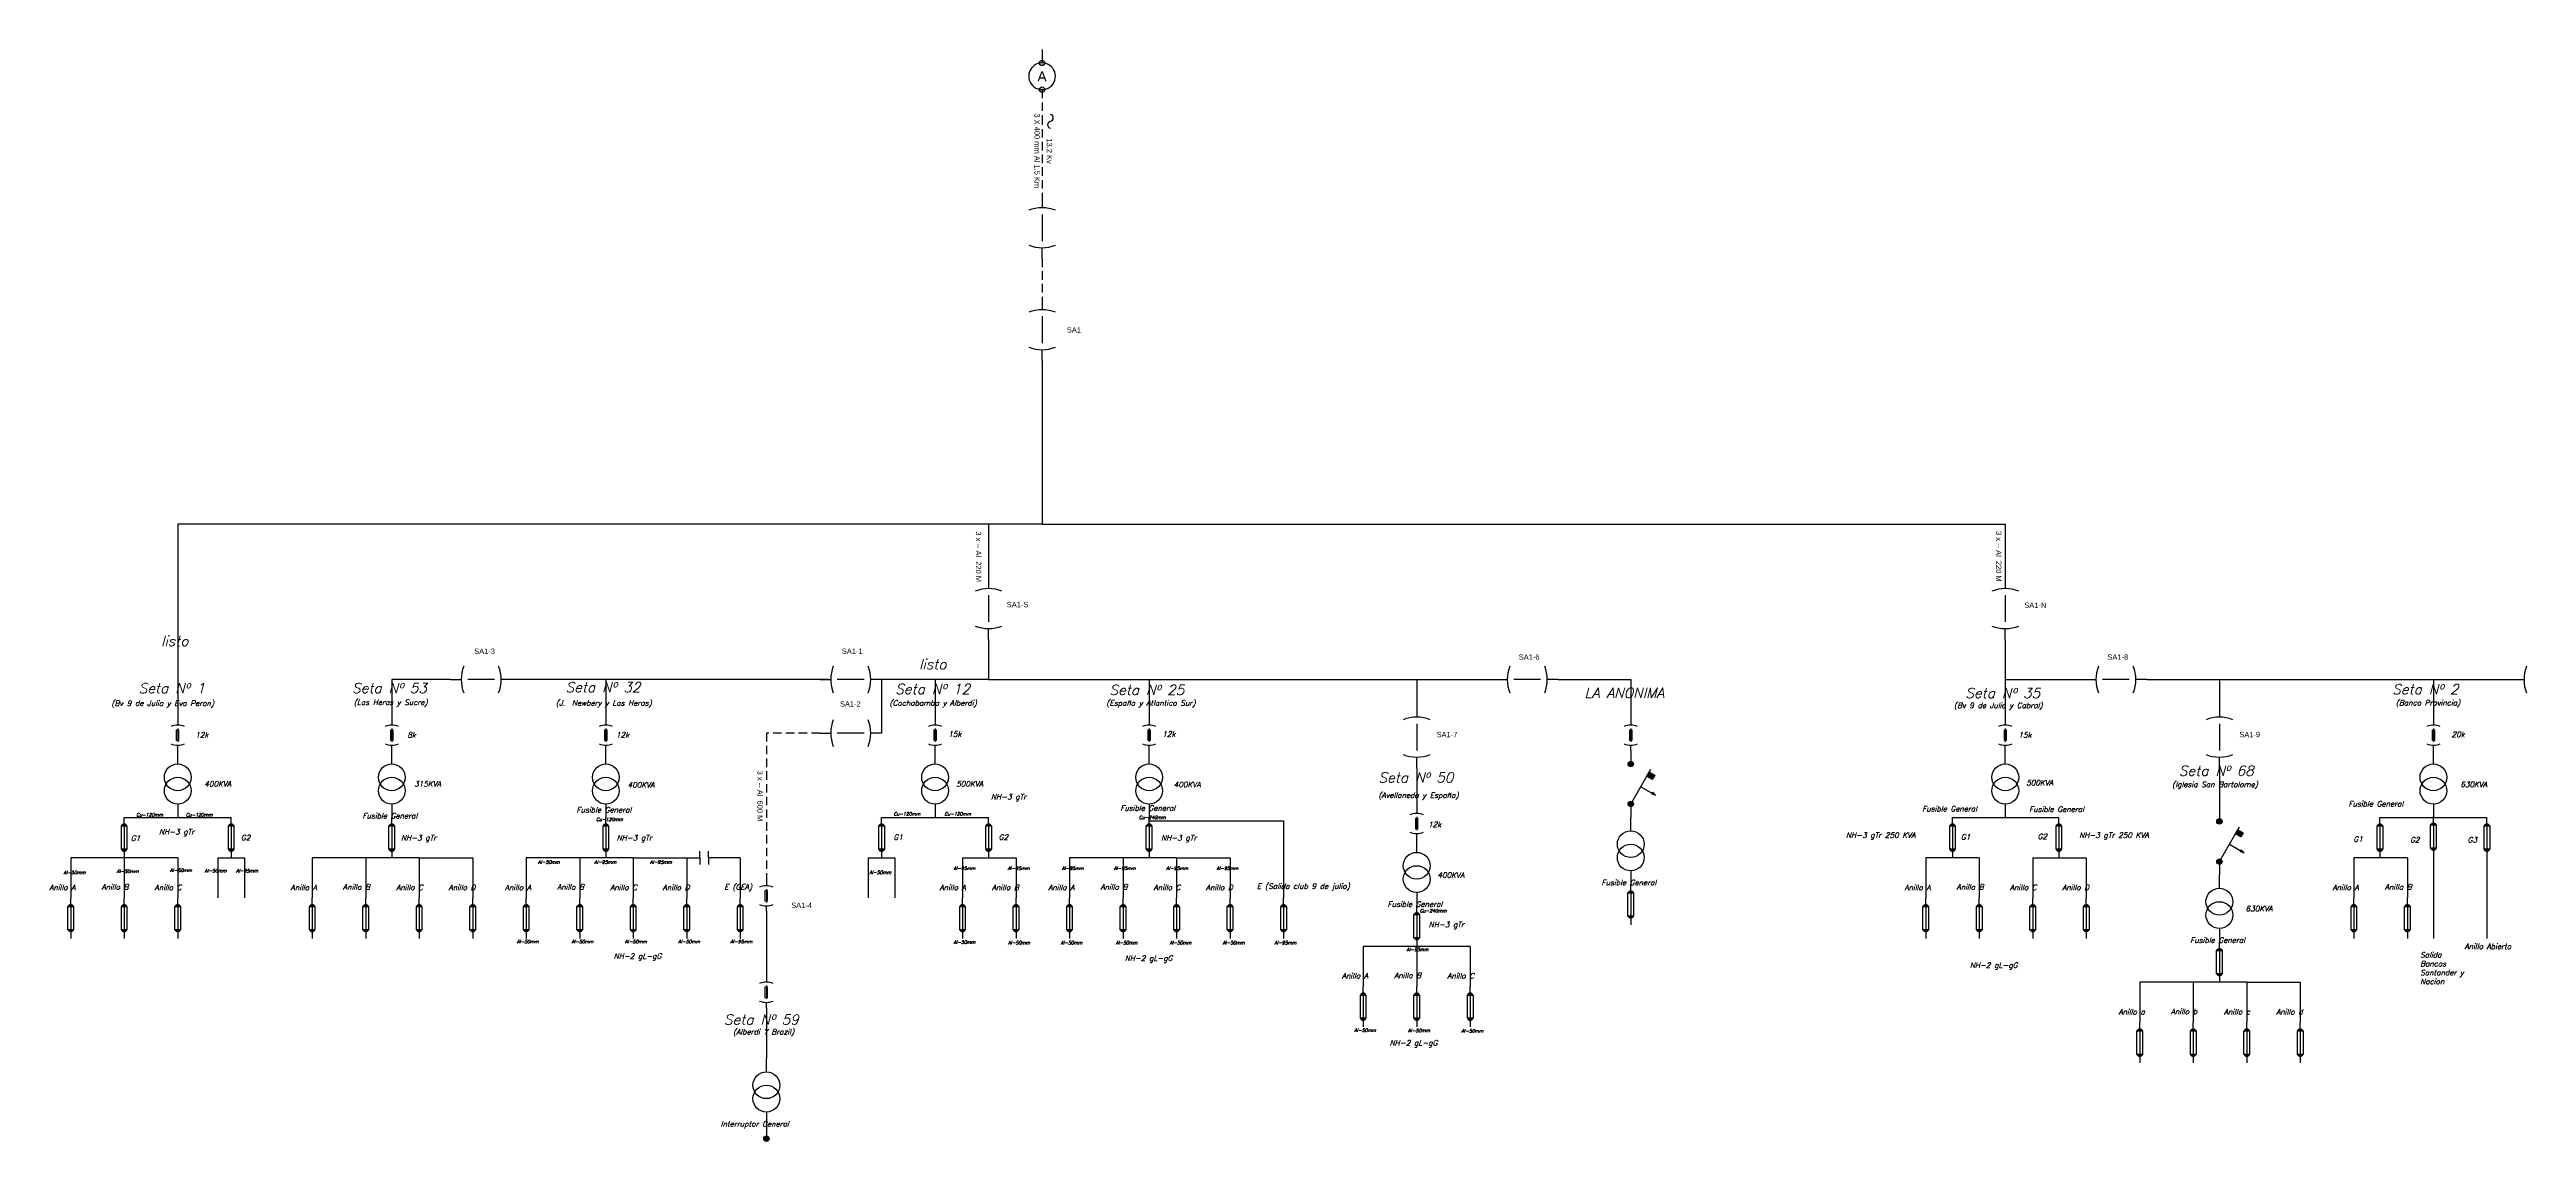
# Model space of a CAD drawing. Header units: millimetres. Extents: x 1875 to 17546, y 2661 to 4631.
# Drawn here: x 2020 to 3872, y 3200 to 4017 of the extents above; entities that cross this region are included whole.
import ezdxf

# ---------------------------------------------------------------- set-up
doc = ezdxf.new("R2010")
doc.units = ezdxf.units.MM
doc.linetypes.add('HIDDEN', pattern=[9.525, 6.35, -3.175])
doc.styles.add('IRAM', font='ROMANS.SHX', dxfattribs={"oblique": 15, "height": 2.5})
doc.styles.get("Standard").update_dxf_attribs({"font": 'arial.ttf'})

msp = doc.modelspace()

# ---------------------------------------------------------------- hatches: boundary and pattern name
h = msp.add_hatch(color=256)
h.dxf.hatch_style = 1
h.paths.add_polyline_path([(2764.1, 3986.8, 1), (2760.1, 3986.8, 1)])
h.paths.add_polyline_path([(2760.1, 4006.8, 1), (2764.1, 4006.8, 1)])
h = msp.add_hatch(color=256)
h.dxf.hatch_style = 1
h.paths.add_polyline_path([(3204.1, 3482.5, 1), (3200.1, 3482.5, 1)])
h = msp.add_hatch(color=256)
h.dxf.hatch_style = 1
h.paths.add_polyline_path([(3218.2, 3470.9), (3220, 3474), (3216, 3476.4), (3214.2, 3473.3)])
h = msp.add_hatch(color=256)
h.dxf.hatch_style = 1
h.paths.add_polyline_path([(3204.1, 3452.5, 1), (3200.1, 3452.5, 1)])
h = msp.add_hatch(color=256)
h.dxf.hatch_style = 1
h.paths.add_polyline_path([(3218.5, 3461.3), (3218.1, 3460.6), (3220.6, 3459.2)])
h.paths.add_polyline_path([(3218.1, 3460.6), (3217.7, 3459.9), (3220.6, 3459.2)])
h = msp.add_hatch(color=256)
h.dxf.hatch_style = 1
h.paths.add_polyline_path([(2073.9, 3436.1), (2078, 3436.1, 0.672313)])
h.paths.add_polyline_path([(2078, 3418.7), (2073.9, 3418.7, 0.672313)])
h = msp.add_hatch(color=256)
h.dxf.hatch_style = 1
h.paths.add_polyline_path([(2153.9, 3436.1), (2158, 3436.1, 0.672313)])
h.paths.add_polyline_path([(2158, 3418.7), (2153.9, 3418.7, 0.672313)])
h = msp.add_hatch(color=256)
h.dxf.hatch_style = 1
h.paths.add_polyline_path([(2273.9, 3436.1), (2278, 3436.1, 0.672313)])
h.paths.add_polyline_path([(2278, 3418.7), (2273.9, 3418.7, 0.672313)])
h = msp.add_hatch(color=256)
h.dxf.hatch_style = 1
h.paths.add_polyline_path([(2433.9, 3436.1), (2438, 3436.1, 0.672313)])
h.paths.add_polyline_path([(2438, 3418.7), (2433.9, 3418.7, 0.672313)])
h = msp.add_hatch(color=256)
h.dxf.hatch_style = 1
h.paths.add_polyline_path([(2640, 3436.1), (2644.2, 3436.1, 0.672313)])
h.paths.add_polyline_path([(2644.2, 3418.7), (2640, 3418.7, 0.672313)])
h = msp.add_hatch(color=256)
h.dxf.hatch_style = 1
h.paths.add_polyline_path([(2720, 3436.1), (2724.2, 3436.1, 0.672313)])
h.paths.add_polyline_path([(2724.2, 3418.7), (2720, 3418.7, 0.672313)])
h = msp.add_hatch(color=256)
h.dxf.hatch_style = 1
h.paths.add_polyline_path([(2840, 3436.1), (2844.2, 3436.1, 0.672313)])
h.paths.add_polyline_path([(2844.2, 3418.7), (2840, 3418.7, 0.672313)])
h = msp.add_hatch(color=256)
h.dxf.hatch_style = 1
h.paths.add_polyline_path([(3440.5, 3436.1), (3444.7, 3436.1, 0.672313)])
h.paths.add_polyline_path([(3444.7, 3418.7), (3440.5, 3418.7, 0.672313)])
h = msp.add_hatch(color=256)
h.dxf.hatch_style = 1
h.paths.add_polyline_path([(3520, 3436.1), (3524.2, 3436.1, 0.672313)])
h.paths.add_polyline_path([(3524.2, 3418.7), (3520, 3418.7, 0.672313)])
h = msp.add_hatch(color=256)
h.dxf.hatch_style = 1
h.paths.add_polyline_path([(3644.1, 3439.5, 1), (3640.1, 3439.5, 1)])
h = msp.add_hatch(color=256)
h.dxf.hatch_style = 1
h.paths.add_polyline_path([(3658.2, 3427.9), (3660, 3430.9), (3656, 3433.3), (3654.2, 3430.2)])
h = msp.add_hatch(color=256)
h.dxf.hatch_style = 1
h.paths.add_polyline_path([(3760, 3436.1), (3764.2, 3436.1, 0.672313)])
h.paths.add_polyline_path([(3764.2, 3418.7), (3760, 3418.7, 0.672313)])
h = msp.add_hatch(color=256)
h.dxf.hatch_style = 1
h.paths.add_polyline_path([(3800, 3436.9), (3804.2, 3436.9, 0.672313)])
h.paths.add_polyline_path([(3804.2, 3419.5), (3800, 3419.5, 0.672313)])
h = msp.add_hatch(color=256)
h.dxf.hatch_style = 1
h.paths.add_polyline_path([(3840, 3436.1), (3844.2, 3436.1, 0.672313)])
h.paths.add_polyline_path([(3844.2, 3418.7), (3840, 3418.7, 0.672313)])
h = msp.add_hatch(color=256)
h.dxf.hatch_style = 1
h.paths.add_polyline_path([(3644.1, 3409.5, 1), (3640.1, 3409.5, 1)])
h = msp.add_hatch(color=256)
h.dxf.hatch_style = 1
h.paths.add_polyline_path([(3658.5, 3418.3), (3658.1, 3417.6), (3660.6, 3416.1)])
h.paths.add_polyline_path([(3658.1, 3417.6), (3657.7, 3416.9), (3660.6, 3416.1)])
h = msp.add_hatch(color=256)
h.dxf.hatch_style = 1
h.paths.add_polyline_path([(2033.9, 3375.9), (2038, 3375.9, 0.672313)])
h.paths.add_polyline_path([(2038, 3358.4), (2033.9, 3358.4, 0.672313)])
h = msp.add_hatch(color=256)
h.dxf.hatch_style = 1
h.paths.add_polyline_path([(2073.9, 3375.9), (2078, 3375.9, 0.672313)])
h.paths.add_polyline_path([(2078, 3358.4), (2073.9, 3358.4, 0.672313)])
h = msp.add_hatch(color=256)
h.dxf.hatch_style = 1
h.paths.add_polyline_path([(2113.9, 3375.9), (2118, 3375.9, 0.672313)])
h.paths.add_polyline_path([(2118, 3358.4), (2113.9, 3358.4, 0.672313)])
h = msp.add_hatch(color=256)
h.dxf.hatch_style = 1
h.paths.add_polyline_path([(2214.4, 3375.9), (2218.5, 3375.9, 0.672313)])
h.paths.add_polyline_path([(2218.5, 3358.4), (2214.4, 3358.4, 0.672313)])
h = msp.add_hatch(color=256)
h.dxf.hatch_style = 1
h.paths.add_polyline_path([(2254.4, 3375.9), (2258.5, 3375.9, 0.672313)])
h.paths.add_polyline_path([(2258.5, 3358.4), (2254.4, 3358.4, 0.672313)])
h = msp.add_hatch(color=256)
h.dxf.hatch_style = 1
h.paths.add_polyline_path([(2294.4, 3375.9), (2298.5, 3375.9, 0.672313)])
h.paths.add_polyline_path([(2298.5, 3358.4), (2294.4, 3358.4, 0.672313)])
h = msp.add_hatch(color=256)
h.dxf.hatch_style = 1
h.paths.add_polyline_path([(2334.4, 3375.9), (2338.5, 3375.9, 0.672313)])
h.paths.add_polyline_path([(2338.5, 3358.4), (2334.4, 3358.4, 0.672313)])
h = msp.add_hatch(color=256)
h.dxf.hatch_style = 1
h.paths.add_polyline_path([(2374.4, 3375.9), (2378.5, 3375.9, 0.672313)])
h.paths.add_polyline_path([(2378.5, 3358.4), (2374.4, 3358.4, 0.672313)])
h = msp.add_hatch(color=256)
h.dxf.hatch_style = 1
h.paths.add_polyline_path([(2414.4, 3375.9), (2418.5, 3375.9, 0.672313)])
h.paths.add_polyline_path([(2418.5, 3358.4), (2414.4, 3358.4, 0.672313)])
h = msp.add_hatch(color=256)
h.dxf.hatch_style = 1
h.paths.add_polyline_path([(2454.4, 3375.9), (2458.5, 3375.9, 0.672313)])
h.paths.add_polyline_path([(2458.5, 3358.4), (2454.4, 3358.4, 0.672313)])
h = msp.add_hatch(color=256)
h.dxf.hatch_style = 1
h.paths.add_polyline_path([(2494.4, 3375.9), (2498.5, 3375.9, 0.672313)])
h.paths.add_polyline_path([(2498.5, 3358.4), (2494.4, 3358.4, 0.672313)])
h = msp.add_hatch(color=256)
h.dxf.hatch_style = 1
h.paths.add_polyline_path([(2534.4, 3375.9), (2538.5, 3375.9, 0.672313)])
h.paths.add_polyline_path([(2538.5, 3358.4), (2534.4, 3358.4, 0.672313)])
h = msp.add_hatch(color=256)
h.dxf.hatch_style = 1
h.paths.add_polyline_path([(2700.5, 3375.9), (2704.7, 3375.9, 0.672313)])
h.paths.add_polyline_path([(2704.7, 3358.4), (2700.5, 3358.4, 0.672313)])
h = msp.add_hatch(color=256)
h.dxf.hatch_style = 1
h.paths.add_polyline_path([(2740.5, 3375.9), (2744.7, 3375.9, 0.672313)])
h.paths.add_polyline_path([(2744.7, 3358.4), (2740.5, 3358.4, 0.672313)])
h = msp.add_hatch(color=256)
h.dxf.hatch_style = 1
h.paths.add_polyline_path([(2780.5, 3375.9), (2784.7, 3375.9, 0.672313)])
h.paths.add_polyline_path([(2784.7, 3358.4), (2780.5, 3358.4, 0.672313)])
h = msp.add_hatch(color=256)
h.dxf.hatch_style = 1
h.paths.add_polyline_path([(2820.5, 3375.9), (2824.7, 3375.9, 0.672313)])
h.paths.add_polyline_path([(2824.7, 3358.4), (2820.5, 3358.4, 0.672313)])
h = msp.add_hatch(color=256)
h.dxf.hatch_style = 1
h.paths.add_polyline_path([(2860.5, 3375.9), (2864.7, 3375.9, 0.672313)])
h.paths.add_polyline_path([(2864.7, 3358.4), (2860.5, 3358.4, 0.672313)])
h = msp.add_hatch(color=256)
h.dxf.hatch_style = 1
h.paths.add_polyline_path([(2900.5, 3375.9), (2904.7, 3375.9, 0.672313)])
h.paths.add_polyline_path([(2904.7, 3358.4), (2900.5, 3358.4, 0.672313)])
h = msp.add_hatch(color=256)
h.dxf.hatch_style = 1
h.paths.add_polyline_path([(2940.5, 3375.9), (2944.7, 3375.9, 0.672313)])
h.paths.add_polyline_path([(2944.7, 3358.4), (2940.5, 3358.4, 0.672313)])
h = msp.add_hatch(color=256)
h.dxf.hatch_style = 1
h.paths.add_polyline_path([(3040, 3370), (3044.2, 3370, 0.672313)])
h.paths.add_polyline_path([(3044.2, 3352.5), (3040, 3352.5, 0.672313)])
h = msp.add_hatch(color=256)
h.dxf.hatch_style = 1
h.paths.add_polyline_path([(3200, 3386.1), (3204.2, 3386.1, 0.672313)])
h.paths.add_polyline_path([(3204.2, 3368.7), (3200, 3368.7, 0.672313)])
h = msp.add_hatch(color=256)
h.dxf.hatch_style = 1
h.paths.add_polyline_path([(3420.5, 3375.9), (3424.7, 3375.9, 0.672313)])
h.paths.add_polyline_path([(3424.7, 3358.4), (3420.5, 3358.4, 0.672313)])
h = msp.add_hatch(color=256)
h.dxf.hatch_style = 1
h.paths.add_polyline_path([(3460.5, 3375.9), (3464.7, 3375.9, 0.672313)])
h.paths.add_polyline_path([(3464.7, 3358.4), (3460.5, 3358.4, 0.672313)])
h = msp.add_hatch(color=256)
h.dxf.hatch_style = 1
h.paths.add_polyline_path([(3500.5, 3375.9), (3504.7, 3375.9, 0.672313)])
h.paths.add_polyline_path([(3504.7, 3358.4), (3500.5, 3358.4, 0.672313)])
h = msp.add_hatch(color=256)
h.dxf.hatch_style = 1
h.paths.add_polyline_path([(3540.5, 3375.9), (3544.7, 3375.9, 0.672313)])
h.paths.add_polyline_path([(3544.7, 3358.4), (3540.5, 3358.4, 0.672313)])
h = msp.add_hatch(color=256)
h.dxf.hatch_style = 1
h.paths.add_polyline_path([(3740.5, 3375.9), (3744.7, 3375.9, 0.672313)])
h.paths.add_polyline_path([(3744.7, 3358.4), (3740.5, 3358.4, 0.672313)])
h = msp.add_hatch(color=256)
h.dxf.hatch_style = 1
h.paths.add_polyline_path([(3780.5, 3375.9), (3784.7, 3375.9, 0.672313)])
h.paths.add_polyline_path([(3784.7, 3358.4), (3780.5, 3358.4, 0.672313)])
h = msp.add_hatch(color=256)
h.dxf.hatch_style = 1
h.paths.add_polyline_path([(3640, 3343.1), (3644.2, 3343.1, 0.672313)])
h.paths.add_polyline_path([(3644.2, 3325.6), (3640, 3325.6, 0.672313)])
h = msp.add_hatch(color=256)
h.dxf.hatch_style = 1
h.paths.add_polyline_path([(3000, 3309.7), (3004.2, 3309.7, 0.672313)])
h.paths.add_polyline_path([(3004.2, 3292.3), (3000, 3292.3, 0.672313)])
h = msp.add_hatch(color=256)
h.dxf.hatch_style = 1
h.paths.add_polyline_path([(3040, 3309.7), (3044.2, 3309.7, 0.672313)])
h.paths.add_polyline_path([(3044.2, 3292.3), (3040, 3292.3, 0.672313)])
h = msp.add_hatch(color=256)
h.dxf.hatch_style = 1
h.paths.add_polyline_path([(3080, 3309.7), (3084.2, 3309.7, 0.672313)])
h.paths.add_polyline_path([(3084.2, 3292.3), (3080, 3292.3, 0.672313)])
h = msp.add_hatch(color=256)
h.dxf.hatch_style = 1
h.paths.add_polyline_path([(3580.5, 3282.8), (3584.7, 3282.8, 0.672313)])
h.paths.add_polyline_path([(3584.7, 3265.3), (3580.5, 3265.3, 0.672313)])
h = msp.add_hatch(color=256)
h.dxf.hatch_style = 1
h.paths.add_polyline_path([(3620.5, 3282.8), (3624.7, 3282.8, 0.672313)])
h.paths.add_polyline_path([(3624.7, 3265.3), (3620.5, 3265.3, 0.672313)])
h = msp.add_hatch(color=256)
h.dxf.hatch_style = 1
h.paths.add_polyline_path([(3660.5, 3282.8), (3664.7, 3282.8, 0.672313)])
h.paths.add_polyline_path([(3664.7, 3265.3), (3660.5, 3265.3, 0.672313)])
h = msp.add_hatch(color=256)
h.dxf.hatch_style = 1
h.paths.add_polyline_path([(3700.5, 3282.8), (3704.7, 3282.8, 0.672313)])
h.paths.add_polyline_path([(3704.7, 3265.3), (3700.5, 3265.3, 0.672313)])
h = msp.add_hatch(color=256)
h.dxf.hatch_style = 1
h.paths.add_polyline_path([(2558, 3202.2, 1), (2554, 3202.2, 1)])

# ---------------------------------------------------------------- linework, layer by layer
for p, q in [((2762.1, 4016.8), (2762.1, 4006.8)), ((2762.1, 3906.6), (2762.1, 3898.5)), ((2762.1, 3893.5), (2762.1, 3873.5)), ((2762.1, 3860.5), (2762.1, 3868.5)), ((2762.1, 3830.4), (2762.1, 3822.3)), ((2762.1, 3817.3), (2762.1, 3797.3)), ((2762.1, 3784.2), (2762.1, 3792.3)), ((2722.1, 3621.8), (2722.1, 3613.7)), ((3482.1, 3621.8), (3482.1, 3613.7)), ((2722.1, 3608.7), (2722.1, 3588.7)), ((3482.1, 3608.7), (3482.1, 3588.7)), ((2722.1, 3575.6), (2722.1, 3583.7)), ((3482.1, 3575.6), (3482.1, 3583.7)), ((2319.8, 3545.6), (2327.9, 3545.6)), ((2352.9, 3545.6), (2332.9, 3545.6)), ((2366, 3545.6), (2357.9, 3545.6)), ((2596, 3545.6), (2604, 3545.6)), ((2629, 3545.6), (2609, 3545.6)), ((2642.1, 3545.6), (2634, 3545.6)), ((3101.6, 3545.6), (3109.7, 3545.6)), ((3134.7, 3545.6), (3114.7, 3545.6)), ((3147.8, 3545.6), (3139.7, 3545.6)), ((3541.6, 3545.6), (3549.7, 3545.6)), ((3574.7, 3545.6), (3554.7, 3545.6)), ((3587.8, 3545.6), (3579.7, 3545.6)), ((3861.6, 3545.6), (3869.7, 3545.6)), ((3042.1, 3525.6), (3042.1, 3517.5)), ((3642.1, 3525.6), (3642.1, 3517.5)), ((2116, 3515.6), (2116, 3511.6)), ((2116, 3509.1), (2116, 3499.1)), ((2276, 3515.6), (2276, 3511.6)), ((2276, 3509.1), (2276, 3499.1)), ((2436, 3515.6), (2436, 3511.6)), ((2436, 3509.1), (2436, 3499.1)), ((2596, 3505.6), (2604, 3505.6)), ((2629, 3505.6), (2609, 3505.6)), ((2642.1, 3505.6), (2634, 3505.6)), ((2682.1, 3515.6), (2682.1, 3511.6)), ((2682.1, 3509.1), (2682.1, 3499.1)), ((2842.1, 3515.6), (2842.1, 3511.6)), ((2842.1, 3509.1), (2842.1, 3499.1)), ((3042.1, 3512.5), (3042.1, 3492.5)), ((3202.1, 3515.6), (3202.1, 3511.6)), ((3202.1, 3509.1), (3202.1, 3499.1)), ((3482.1, 3515.6), (3482.1, 3511.6)), ((3482.1, 3509.1), (3482.1, 3499.1)), ((3642.1, 3512.5), (3642.1, 3492.5)), ((3802.1, 3515.6), (3802.1, 3511.6)), ((3802.1, 3509.1), (3802.1, 3499.1)), ((2116, 3492.5), (2116, 3496.6)), ((2116, 3482.5), (2116, 3492.5)), ((2276, 3492.5), (2276, 3496.6)), ((2276, 3482.5), (2276, 3492.5)), ((2436, 3492.5), (2436, 3496.6)), ((2436, 3482.5), (2436, 3492.5)), ((2682.1, 3492.5), (2682.1, 3496.6)), ((2682.1, 3482.5), (2682.1, 3492.5)), ((2842.1, 3492.5), (2842.1, 3496.6)), ((2842.1, 3482.5), (2842.1, 3492.5)), ((3042.1, 3479.5), (3042.1, 3487.5)), ((3202.1, 3492.5), (3202.1, 3496.6)), ((3202.1, 3492.5), (3202.1, 3482.5)), ((3482.1, 3492.5), (3482.1, 3496.6)), ((3482.1, 3482.5), (3482.1, 3492.5)), ((3642.1, 3479.5), (3642.1, 3487.5)), ((3802.1, 3492.5), (3802.1, 3496.6)), ((3802.1, 3482.5), (3802.1, 3492.5)), ((3202.1, 3452.5), (3217.2, 3478.5)), ((3209.6, 3465.5), (3220.6, 3459.2)), ((2116, 3452.5), (2116, 3442.5)), ((2276, 3452.5), (2276, 3442.5)), ((2436, 3452.5), (2436, 3442.5)), ((2682.1, 3452.5), (2682.1, 3442.5)), ((2842.1, 3452.5), (2842.1, 3442.5)), ((3042.1, 3449.5), (3042.1, 3445.4)), ((3202.1, 3452.5), (3202.1, 3442.5)), ((3218.5, 3461.3), (3217.7, 3459.9)), ((3220.6, 3459.2), (3217.7, 3459.9)), ((3220.6, 3459.2), (3218.5, 3461.3)), ((3220.6, 3459.2), (3220.6, 3459.2)), ((3482.1, 3452.5), (3482.1, 3442.5)), ((3642.1, 3449.5), (3642.1, 3439.5)), ((3802.1, 3452.5), (3802.1, 3442.5)), ((2076, 3437.5), (2076, 3442.5)), ((2076, 3436.1), (2076, 3418.7)), ((2156, 3437.5), (2156, 3442.5)), ((2156, 3436.1), (2156, 3418.7)), ((2276, 3437.5), (2276, 3442.5)), ((2276, 3436.1), (2276, 3418.7)), ((2436, 3437.5), (2436, 3442.5)), ((2436, 3436.1), (2436, 3418.7)), ((2642.1, 3437.5), (2642.1, 3442.5)), ((2642.1, 3436.1), (2642.1, 3418.7)), ((2722.1, 3437.5), (2722.1, 3442.5)), ((2722.1, 3436.1), (2722.1, 3418.7)), ((2842.1, 3437.5), (2842.1, 3442.5)), ((2842.1, 3436.1), (2842.1, 3418.7)), ((3042.1, 3442.9), (3042.1, 3432.9)), ((3042.1, 3426.4), (3042.1, 3430.4)), ((3042.1, 3416.4), (3042.1, 3426.4)), ((3202.1, 3432.5), (3202.1, 3442.5)), ((3442.6, 3437.5), (3442.6, 3442.5)), ((3442.6, 3436.1), (3442.6, 3418.7)), ((3522.1, 3437.5), (3522.1, 3442.5)), ((3522.1, 3436.1), (3522.1, 3418.7)), ((3642.1, 3409.5), (3657.2, 3435.4)), ((3762.1, 3437.5), (3762.1, 3442.5)), ((3762.1, 3436.1), (3762.1, 3418.7)), ((3802.1, 3438.3), (3802.1, 3443.3)), ((3802.1, 3436.9), (3802.1, 3419.5)), ((3842.1, 3437.5), (3842.1, 3442.5)), ((3842.1, 3436.1), (3842.1, 3418.7)), ((2076, 3417.3), (2076, 3412.3)), ((2156, 3417.3), (2156, 3412.3)), ((2276, 3417.3), (2276, 3412.3)), ((2436, 3417.3), (2436, 3412.3)), ((2642.1, 3417.3), (2642.1, 3412.3)), ((2722.1, 3417.3), (2722.1, 3412.3)), ((2842.1, 3417.3), (2842.1, 3412.3)), ((3442.6, 3417.3), (3442.6, 3412.3)), ((3522.1, 3417.3), (3522.1, 3412.3)), ((3642.1, 3409.5), (3642.1, 3399.5)), ((3649.6, 3422.4), (3660.6, 3416.1)), ((3658.5, 3418.3), (3657.7, 3416.9)), ((3660.6, 3416.1), (3657.7, 3416.9)), ((3660.6, 3416.1), (3658.5, 3418.3)), ((3660.6, 3416.1), (3660.6, 3416.1)), ((3762.1, 3417.3), (3762.1, 3412.3)), ((3802.1, 3418.1), (3802.1, 3413.1)), ((3842.1, 3417.3), (3842.1, 3412.3)), ((2556, 3395.4), (2556, 3391.4)), ((2556, 3388.9), (2556, 3378.9)), ((3202.1, 3402.5), (3202.1, 3392.5)), ((3202.1, 3387.5), (3202.1, 3392.5)), ((3642.1, 3389.5), (3642.1, 3399.5)), ((2036, 3377.3), (2036, 3382.3)), ((2036, 3375.9), (2036, 3358.4)), ((2076, 3377.3), (2076, 3382.3)), ((2076, 3375.9), (2076, 3358.4)), ((2116, 3377.3), (2116, 3382.3)), ((2116, 3375.9), (2116, 3358.4)), ((2216.5, 3377.3), (2216.5, 3382.3)), ((2216.5, 3375.9), (2216.5, 3358.4)), ((2256.5, 3377.3), (2256.5, 3382.3)), ((2256.5, 3375.9), (2256.5, 3358.4)), ((2296.5, 3377.3), (2296.5, 3382.3)), ((2296.5, 3375.9), (2296.5, 3358.4)), ((2336.5, 3377.3), (2336.5, 3382.3)), ((2336.5, 3375.9), (2336.5, 3358.4)), ((2376.5, 3377.3), (2376.5, 3382.3)), ((2376.5, 3375.9), (2376.5, 3358.4)), ((2416.5, 3377.3), (2416.5, 3382.3)), ((2416.5, 3375.9), (2416.5, 3358.4)), ((2456.5, 3377.3), (2456.5, 3382.3)), ((2456.5, 3375.9), (2456.5, 3358.4)), ((2496.5, 3377.3), (2496.5, 3382.3)), ((2496.5, 3375.9), (2496.5, 3358.4)), ((2536.5, 3377.3), (2536.5, 3382.3)), ((2536.5, 3375.9), (2536.5, 3358.4)), ((2556, 3372.3), (2556, 3376.4)), ((2702.6, 3377.3), (2702.6, 3382.3)), ((2702.6, 3375.9), (2702.6, 3358.4)), ((2742.6, 3377.3), (2742.6, 3382.3)), ((2742.6, 3375.9), (2742.6, 3358.4)), ((2782.6, 3377.3), (2782.6, 3382.3)), ((2782.6, 3375.9), (2782.6, 3358.4)), ((2822.6, 3377.3), (2822.6, 3382.3)), ((2822.6, 3375.9), (2822.6, 3358.4)), ((2862.6, 3377.3), (2862.6, 3382.3)), ((2862.6, 3375.9), (2862.6, 3358.4)), ((2902.6, 3377.3), (2902.6, 3382.3)), ((2902.6, 3375.9), (2902.6, 3358.4)), ((2942.6, 3377.3), (2942.6, 3382.3)), ((2942.6, 3375.9), (2942.6, 3358.4)), ((3042.1, 3386.4), (3042.1, 3376.4)), ((3042.1, 3371.4), (3042.1, 3376.4)), ((3042.1, 3370), (3042.1, 3352.5)), ((3202.1, 3386.1), (3202.1, 3368.7)), ((3422.6, 3377.3), (3422.6, 3382.3)), ((3422.6, 3375.9), (3422.6, 3358.4)), ((3462.6, 3377.3), (3462.6, 3382.3)), ((3462.6, 3375.9), (3462.6, 3358.4)), ((3502.6, 3377.3), (3502.6, 3382.3)), ((3502.6, 3375.9), (3502.6, 3358.4)), ((3542.6, 3377.3), (3542.6, 3382.3)), ((3542.6, 3375.9), (3542.6, 3358.4)), ((3742.6, 3377.3), (3742.6, 3382.3)), ((3742.6, 3375.9), (3742.6, 3358.4)), ((3782.6, 3377.3), (3782.6, 3382.3)), ((3782.6, 3375.9), (3782.6, 3358.4)), ((2036, 3357), (2036, 3352)), ((2076, 3357), (2076, 3352)), ((2116, 3357), (2116, 3352)), ((2216.5, 3357), (2216.5, 3352)), ((2256.5, 3357), (2256.5, 3352)), ((2296.5, 3357), (2296.5, 3352)), ((2336.5, 3357), (2336.5, 3352)), ((2376.5, 3357), (2376.5, 3352)), ((2416.5, 3357), (2416.5, 3352)), ((2456.5, 3357), (2456.5, 3352)), ((2496.5, 3357), (2496.5, 3352)), ((2536.5, 3357), (2536.5, 3352)), ((2702.6, 3357), (2702.6, 3352)), ((2742.6, 3357), (2742.6, 3352)), ((2782.6, 3357), (2782.6, 3352)), ((2822.6, 3357), (2822.6, 3352)), ((2862.6, 3357), (2862.6, 3352)), ((2902.6, 3357), (2902.6, 3352)), ((2942.6, 3357), (2942.6, 3352)), ((3202.1, 3367.3), (3202.1, 3362.3)), ((3422.6, 3357), (3422.6, 3352)), ((3462.6, 3357), (3462.6, 3352)), ((3502.6, 3357), (3502.6, 3352)), ((3542.6, 3357), (3542.6, 3352)), ((3642.1, 3359.5), (3642.1, 3349.5)), ((3742.6, 3357), (3742.6, 3352)), ((3782.6, 3357), (3782.6, 3352)), ((3042.1, 3351.1), (3042.1, 3346.1)), ((3642.1, 3344.5), (3642.1, 3349.5)), ((3642.1, 3343.1), (3642.1, 3325.6)), ((2556, 3323.3), (2556, 3319.3)), ((2556, 3316.8), (2556, 3306.8)), ((3002.1, 3311.1), (3002.1, 3316.1)), ((3042.1, 3311.1), (3042.1, 3316.1)), ((3082.1, 3311.1), (3082.1, 3316.1)), ((3642.1, 3324.2), (3642.1, 3319.2)), ((2556, 3300.2), (2556, 3304.3)), ((3002.1, 3309.7), (3002.1, 3292.3)), ((3042.1, 3309.7), (3042.1, 3292.3)), ((3082.1, 3309.7), (3082.1, 3292.3)), ((3002.1, 3290.9), (3002.1, 3285.9)), ((3042.1, 3290.9), (3042.1, 3285.9)), ((3082.1, 3290.9), (3082.1, 3285.9)), ((3582.6, 3284.2), (3582.6, 3289.2)), ((3582.6, 3282.8), (3582.6, 3265.3)), ((3622.6, 3284.2), (3622.6, 3289.2)), ((3622.6, 3282.8), (3622.6, 3265.3)), ((3662.6, 3284.2), (3662.6, 3289.2)), ((3662.6, 3282.8), (3662.6, 3265.3)), ((3702.6, 3284.2), (3702.6, 3289.2)), ((3702.6, 3282.8), (3702.6, 3265.3)), ((2556, 3252.2), (2556, 3262.2)), ((3582.6, 3263.9), (3582.6, 3258.9)), ((3622.6, 3263.9), (3622.6, 3258.9)), ((3662.6, 3263.9), (3662.6, 3258.9)), ((3702.6, 3263.9), (3702.6, 3258.9)), ((2556, 3222.2), (2556, 3212.2)), ((2556, 3212.2), (2556, 3202.2))]:
    msp.add_line(p, q)
at = {"color": 6, "linetype": 'HIDDEN'}
for p, q in [((2762.1, 3986.8), (2762.1, 3966.8)), ((2762.1, 3966.8), (2762.1, 3906.6)), ((2762.1, 3860.5), (2762.1, 3830.4))]:
    msp.add_line(p, q, dxfattribs=at)
at = {"color": 5}
for p, q in [((2762.1, 3784.2), (2762.1, 3661.8)), ((2722.1, 3661.8), (2116, 3661.8)), ((2116, 3661.8), (2116, 3555.6)), ((2762.1, 3661.8), (2722.1, 3661.8)), ((2722.1, 3661.8), (2722.1, 3621.8)), ((2762.1, 3661.8), (3482.1, 3661.8)), ((3482.1, 3661.8), (3482.1, 3621.8)), ((2722.1, 3575.6), (2722.1, 3545.6)), ((3482.1, 3575.6), (3482.1, 3545.6)), ((2116, 3555.6), (2116, 3515.6)), ((2319.8, 3545.6), (2276, 3545.6)), ((2276, 3545.6), (2276, 3515.6)), ((2436, 3545.6), (2366, 3545.6)), ((2602.1, 3545.6), (2436, 3545.6)), ((2436, 3545.6), (2436, 3515.6)), ((2682.1, 3545.6), (2642.1, 3545.6)), ((2642.1, 3545.6), (2642.1, 3505.6)), ((2722.1, 3545.6), (2682.1, 3545.6)), ((2682.1, 3545.6), (2682.1, 3515.6)), ((2722.1, 3545.6), (2842.1, 3545.6)), ((2842.1, 3545.6), (2842.1, 3515.6)), ((2842.1, 3545.6), (3042.1, 3545.6)), ((3042.1, 3545.6), (3042.1, 3525.6)), ((3042.1, 3545.6), (3101.6, 3545.6)), ((3147.8, 3545.6), (3202.1, 3545.6)), ((3202.1, 3545.6), (3202.1, 3515.6)), ((3482.1, 3545.6), (3482.1, 3515.6)), ((3482.1, 3545.6), (3541.6, 3545.6)), ((3587.8, 3545.6), (3642.1, 3545.6)), ((3642.1, 3545.6), (3642.1, 3525.6)), ((3642.1, 3545.6), (3701.6, 3545.6)), ((3701.6, 3545.6), (3802.1, 3545.6)), ((3802.1, 3545.6), (3802.1, 3515.6)), ((3802.1, 3545.6), (3861.6, 3545.6)), ((3042.1, 3479.5), (3042.1, 3449.5)), ((3642.1, 3479.5), (3642.1, 3449.5)), ((2556, 3372.3), (2556, 3323.3)), ((2556, 3300.2), (2556, 3262.2))]:
    msp.add_line(p, q, dxfattribs=at)
at = {"color": 5, "linetype": 'HIDDEN'}
for p, q in [((2596, 3505.6), (2556, 3505.6)), ((2556, 3505.6), (2556, 3395.4))]:
    msp.add_line(p, q, dxfattribs=at)
at = {"color": 1}
for p, q in [((2076, 3442.5), (2156, 3442.5)), ((2642.1, 3442.5), (2722.1, 3442.5)), ((2842.1, 3440), (2942.6, 3440)), ((2942.6, 3440), (2942.6, 3382.3)), ((3762.1, 3442.5), (3842.1, 3442.5)), ((2116, 3412.3), (2036, 3412.3)), ((2036, 3412.3), (2036, 3382.3)), ((2076, 3412.3), (2076, 3382.3)), ((2116, 3412.3), (2116, 3382.3)), ((2146, 3412.3), (2146, 3382.3)), ((2146, 3412.3), (2166, 3412.3)), ((2166, 3412.3), (2166, 3382.3)), ((2296.5, 3412.3), (2216.5, 3412.3)), ((2216.5, 3412.3), (2216.5, 3382.3)), ((2256.5, 3412.3), (2256.5, 3382.3)), ((2296.5, 3412.3), (2336.5, 3412.3)), ((2296.5, 3412.3), (2296.5, 3382.3)), ((2336.5, 3412.3), (2336.5, 3382.3)), ((2456.5, 3412.3), (2376.5, 3412.3)), ((2376.5, 3412.3), (2376.5, 3382.3)), ((2416.5, 3412.3), (2416.5, 3382.3)), ((2456.5, 3412.3), (2496.5, 3412.3)), ((2456.5, 3412.3), (2456.5, 3382.3)), ((2496.5, 3412.3), (2496.5, 3382.3)), ((2496.5, 3412.3), (2506.2, 3412.3)), ((2506.2, 3412.3), (2506.2, 3417.3)), ((2506.2, 3412.3), (2506.2, 3407.3)), ((2512.7, 3412.3), (2512.7, 3417.3)), ((2536.5, 3412.3), (2512.7, 3412.3)), ((2512.7, 3412.3), (2512.7, 3407.3)), ((2536.5, 3412.3), (2536.5, 3382.3)), ((2632.1, 3412.3), (2632.1, 3382.3)), ((2632.1, 3412.3), (2652.1, 3412.3)), ((2652.1, 3412.3), (2652.1, 3382.3)), ((2702.6, 3412.3), (2742.6, 3412.3)), ((2702.6, 3412.3), (2702.6, 3382.3)), ((2742.6, 3412.3), (2742.6, 3382.3)), ((2862.6, 3412.3), (2782.6, 3412.3)), ((2782.6, 3412.3), (2782.6, 3382.3)), ((2822.6, 3412.3), (2822.6, 3382.3)), ((2862.6, 3412.3), (2902.6, 3412.3)), ((2862.6, 3412.3), (2862.6, 3382.3)), ((2902.6, 3412.3), (2902.6, 3382.3)), ((3462.6, 3412.3), (3422.6, 3412.3)), ((3422.6, 3412.3), (3422.6, 3382.3)), ((3462.6, 3412.3), (3462.6, 3382.3)), ((3502.6, 3412.3), (3542.6, 3412.3)), ((3502.6, 3412.3), (3502.6, 3382.3)), ((3542.6, 3412.3), (3542.6, 3382.3)), ((3782.6, 3412.3), (3742.6, 3412.3)), ((3742.6, 3412.3), (3742.6, 3382.3)), ((3782.6, 3412.3), (3782.6, 3382.3)), ((3802.1, 3413.1), (3802.1, 3352)), ((3842.1, 3412.3), (3842.1, 3352)), ((3082.1, 3346.1), (3002.1, 3346.1)), ((3002.1, 3346.1), (3002.1, 3316.1)), ((3042.1, 3346.1), (3042.1, 3316.1)), ((3082.1, 3346.1), (3082.1, 3316.1)), ((3662.6, 3319.2), (3582.6, 3319.2)), ((3582.6, 3319.2), (3582.6, 3289.2)), ((3622.6, 3319.2), (3622.6, 3289.2)), ((3662.6, 3319.2), (3702.6, 3319.2)), ((3662.6, 3319.2), (3662.6, 3289.2)), ((3702.6, 3319.2), (3702.6, 3289.2))]:
    msp.add_line(p, q, dxfattribs=at)
at = {"color": 244, "true_color": 0x991b1e}
msp.add_line((3442.6, 3442.5), (3522.1, 3442.5), dxfattribs=at)
for points in [[(2115.2, 3508), (2116.7, 3508), (2116.7, 3500), (2115.2, 3500)], [(2275.2, 3508), (2276.7, 3508), (2276.7, 3500), (2275.2, 3500)], [(2435.2, 3508), (2436.7, 3508), (2436.7, 3500), (2435.2, 3500)], [(2681.4, 3508), (2682.8, 3508), (2682.8, 3500), (2681.4, 3500)], [(2841.4, 3508), (2842.8, 3508), (2842.8, 3500), (2841.4, 3500)], [(3201.4, 3508), (3202.8, 3508), (3202.8, 3500), (3201.4, 3500)], [(3481.4, 3508), (3482.8, 3508), (3482.8, 3500), (3481.4, 3500)], [(3801.4, 3508), (3802.8, 3508), (3802.8, 3500), (3801.4, 3500)], [(3216, 3476.4), (3220, 3474), (3218.2, 3470.9), (3214.2, 3473.3)], [(2073.9, 3436.1), (2078, 3436.1), (2078, 3418.7), (2073.9, 3418.7)], [(2153.9, 3436.1), (2158, 3436.1), (2158, 3418.7), (2153.9, 3418.7)], [(2273.9, 3436.1), (2278, 3436.1), (2278, 3418.7), (2273.9, 3418.7)], [(2433.9, 3436.1), (2438, 3436.1), (2438, 3418.7), (2433.9, 3418.7)], [(2640, 3436.1), (2644.2, 3436.1), (2644.2, 3418.7), (2640, 3418.7)], [(2720, 3436.1), (2724.2, 3436.1), (2724.2, 3418.7), (2720, 3418.7)], [(2840, 3436.1), (2844.2, 3436.1), (2844.2, 3418.7), (2840, 3418.7)], [(3041.4, 3441.9), (3042.8, 3441.9), (3042.8, 3433.8), (3041.4, 3433.8)], [(3440.5, 3436.1), (3444.7, 3436.1), (3444.7, 3418.7), (3440.5, 3418.7)], [(3520, 3436.1), (3524.2, 3436.1), (3524.2, 3418.7), (3520, 3418.7)], [(3656, 3433.3), (3660, 3430.9), (3658.2, 3427.9), (3654.2, 3430.2)], [(3760, 3436.1), (3764.2, 3436.1), (3764.2, 3418.7), (3760, 3418.7)], [(3800, 3436.9), (3804.2, 3436.9), (3804.2, 3419.5), (3800, 3419.5)], [(3840, 3436.1), (3844.2, 3436.1), (3844.2, 3418.7), (3840, 3418.7)], [(2033.9, 3375.9), (2038, 3375.9), (2038, 3358.4), (2033.9, 3358.4)], [(2073.9, 3375.9), (2078, 3375.9), (2078, 3358.4), (2073.9, 3358.4)], [(2113.9, 3375.9), (2118, 3375.9), (2118, 3358.4), (2113.9, 3358.4)], [(2214.4, 3375.9), (2218.5, 3375.9), (2218.5, 3358.4), (2214.4, 3358.4)], [(2254.4, 3375.9), (2258.5, 3375.9), (2258.5, 3358.4), (2254.4, 3358.4)], [(2294.4, 3375.9), (2298.5, 3375.9), (2298.5, 3358.4), (2294.4, 3358.4)], [(2334.4, 3375.9), (2338.5, 3375.9), (2338.5, 3358.4), (2334.4, 3358.4)], [(2374.4, 3375.9), (2378.5, 3375.9), (2378.5, 3358.4), (2374.4, 3358.4)], [(2414.4, 3375.9), (2418.5, 3375.9), (2418.5, 3358.4), (2414.4, 3358.4)], [(2454.4, 3375.9), (2458.5, 3375.9), (2458.5, 3358.4), (2454.4, 3358.4)], [(2494.4, 3375.9), (2498.5, 3375.9), (2498.5, 3358.4), (2494.4, 3358.4)], [(2534.4, 3375.9), (2538.5, 3375.9), (2538.5, 3358.4), (2534.4, 3358.4)], [(2555.2, 3387.8), (2556.7, 3387.8), (2556.7, 3379.8), (2555.2, 3379.8)], [(2700.5, 3375.9), (2704.7, 3375.9), (2704.7, 3358.4), (2700.5, 3358.4)], [(2740.5, 3375.9), (2744.7, 3375.9), (2744.7, 3358.4), (2740.5, 3358.4)], [(2780.5, 3375.9), (2784.7, 3375.9), (2784.7, 3358.4), (2780.5, 3358.4)], [(2820.5, 3375.9), (2824.7, 3375.9), (2824.7, 3358.4), (2820.5, 3358.4)], [(2860.5, 3375.9), (2864.7, 3375.9), (2864.7, 3358.4), (2860.5, 3358.4)], [(2900.5, 3375.9), (2904.7, 3375.9), (2904.7, 3358.4), (2900.5, 3358.4)], [(2940.5, 3375.9), (2944.7, 3375.9), (2944.7, 3358.4), (2940.5, 3358.4)], [(3040, 3370), (3044.2, 3370), (3044.2, 3352.5), (3040, 3352.5)], [(3200, 3386.1), (3204.2, 3386.1), (3204.2, 3368.7), (3200, 3368.7)], [(3420.5, 3375.9), (3424.7, 3375.9), (3424.7, 3358.4), (3420.5, 3358.4)], [(3460.5, 3375.9), (3464.7, 3375.9), (3464.7, 3358.4), (3460.5, 3358.4)], [(3500.5, 3375.9), (3504.7, 3375.9), (3504.7, 3358.4), (3500.5, 3358.4)], [(3540.5, 3375.9), (3544.7, 3375.9), (3544.7, 3358.4), (3540.5, 3358.4)], [(3740.5, 3375.9), (3744.7, 3375.9), (3744.7, 3358.4), (3740.5, 3358.4)], [(3780.5, 3375.9), (3784.7, 3375.9), (3784.7, 3358.4), (3780.5, 3358.4)], [(3640, 3343.1), (3644.2, 3343.1), (3644.2, 3325.6), (3640, 3325.6)], [(2555.2, 3315.7), (2556.7, 3315.7), (2556.7, 3307.7), (2555.2, 3307.7)], [(3000, 3309.7), (3004.2, 3309.7), (3004.2, 3292.3), (3000, 3292.3)], [(3040, 3309.7), (3044.2, 3309.7), (3044.2, 3292.3), (3040, 3292.3)], [(3080, 3309.7), (3084.2, 3309.7), (3084.2, 3292.3), (3080, 3292.3)], [(3580.5, 3282.8), (3584.7, 3282.8), (3584.7, 3265.3), (3580.5, 3265.3)], [(3620.5, 3282.8), (3624.7, 3282.8), (3624.7, 3265.3), (3620.5, 3265.3)], [(3660.5, 3282.8), (3664.7, 3282.8), (3664.7, 3265.3), (3660.5, 3265.3)], [(3700.5, 3282.8), (3704.7, 3282.8), (3704.7, 3265.3), (3700.5, 3265.3)]]:
    msp.add_lwpolyline(points, close=True)
for centre, radius in [((2762.1, 4006.8), 2), ((2762.1, 3986.8), 2), ((2116, 3472.5), 10), ((2276, 3472.5), 10), ((2436, 3472.5), 10), ((2682.1, 3472.5), 10), ((2842.1, 3472.5), 10), ((3202.1, 3482.5), 2), ((3482.1, 3472.5), 10), ((3802.1, 3472.5), 10), ((2116, 3462.5), 10), ((2276, 3462.5), 10), ((2436, 3462.5), 10), ((2682.1, 3462.5), 10), ((2842.1, 3462.5), 10), ((3482.1, 3462.5), 10), ((3802.1, 3462.5), 10), ((3202.1, 3452.5), 2), ((3202.1, 3422.5), 10), ((3642.1, 3439.5), 2), ((3042.1, 3406.4), 10), ((3202.1, 3412.5), 10), ((3642.1, 3409.5), 2), ((3042.1, 3396.4), 10), ((3642.1, 3379.5), 10), ((3642.1, 3369.5), 10), ((2556, 3242.2), 10), ((2556, 3232.2), 10), ((2556, 3202.2), 2)]:
    msp.add_circle(centre, radius)
for centre, radius, start, end in [((2762.1, 3996.8), 10, 307.3629, 232.454), ((2762.1, 3996.8), 10, 232.454, 307.3629), ((2768.9, 3960.5), 2.64, 102.1847, 257.8153), ((2767.8, 3965.7), 2.64, 282.1847, 77.8153), ((2762.1, 3871.6), 26.9, 68.2103, 111.7897), ((2762.1, 3895.5), 26.9, 248.2103, 291.7897), ((2762.1, 3795.3), 26.9, 68.2103, 111.7897), ((2762.1, 3819.2), 26.9, 248.2103, 291.7897), ((2722.1, 3586.7), 26.9, 68.2103, 111.7897), ((3482.1, 3586.7), 26.9, 68.2103, 111.7897), ((2722.1, 3610.6), 26.9, 248.2103, 291.7897), ((3482.1, 3610.6), 26.9, 248.2103, 291.7897), ((2354.8, 3545.6), 26.9, 158.2103, 201.7897), ((2330.9, 3545.6), 26.9, 338.2103, 21.7897), ((2631, 3545.6), 26.9, 158.2103, 201.7897), ((2607.1, 3545.6), 26.9, 338.2103, 21.7897), ((3136.7, 3545.6), 26.9, 158.2103, 201.7897), ((3112.8, 3545.6), 26.9, 338.2103, 21.7897), ((3576.7, 3545.6), 26.9, 158.2103, 201.7897), ((3552.8, 3545.6), 26.9, 338.2103, 21.7897), ((3896.7, 3545.6), 26.9, 158.2103, 201.7897), ((2116, 3498.1), 13.5, 68.2103, 111.7897), ((2276, 3498.1), 13.5, 68.2103, 111.7897), ((2436, 3498.1), 13.5, 68.2103, 111.7897), ((2631, 3505.6), 26.9, 158.2103, 201.7897), ((2607.1, 3505.6), 26.9, 338.2103, 21.7897), ((2682.1, 3498.1), 13.5, 68.2103, 111.7897), ((2842.1, 3498.1), 13.5, 68.2103, 111.7897), ((3042.1, 3490.6), 26.9, 68.2103, 111.7897), ((3202.1, 3498.1), 13.5, 68.2103, 111.7897), ((3482.1, 3498.1), 13.5, 68.2103, 111.7897), ((3642.1, 3490.6), 26.9, 68.2103, 111.7897), ((3802.1, 3498.1), 13.5, 68.2103, 111.7897), ((2116, 3510), 13.5, 248.2103, 291.7897), ((2276, 3510), 13.5, 248.2103, 291.7897), ((2436, 3510), 13.5, 248.2103, 291.7897), ((2682.1, 3510), 13.5, 248.2103, 291.7897), ((2842.1, 3510), 13.5, 248.2103, 291.7897), ((3042.1, 3514.5), 26.9, 248.2103, 291.7897), ((3202.1, 3510), 13.5, 248.2103, 291.7897), ((3482.1, 3510), 13.5, 248.2103, 291.7897), ((3642.1, 3514.5), 26.9, 248.2103, 291.7897), ((3802.1, 3510), 13.5, 248.2103, 291.7897), ((3042.1, 3432), 13.5, 68.2103, 111.7897), ((2076, 3435.3), 2.25, 22.1731, 157.8269), ((2156, 3435.3), 2.25, 22.1731, 157.8269), ((2276, 3435.3), 2.25, 22.1731, 157.8269), ((2436, 3435.3), 2.25, 22.1731, 157.8269), ((2642.1, 3435.3), 2.25, 22.1731, 157.8269), ((2722.1, 3435.3), 2.25, 22.1731, 157.8269), ((2842.1, 3435.3), 2.25, 22.1731, 157.8269), ((3042.1, 3443.9), 13.5, 248.2103, 291.7897), ((3442.6, 3435.3), 2.25, 22.1731, 157.8269), ((3522.1, 3435.3), 2.25, 22.1731, 157.8269), ((3762.1, 3435.3), 2.25, 22.1731, 157.8269), ((3802.1, 3436.1), 2.25, 22.1731, 157.8269), ((3842.1, 3435.3), 2.25, 22.1731, 157.8269), ((2076, 3419.5), 2.25, 202.1731, 337.8269), ((2156, 3419.5), 2.25, 202.1731, 337.8269), ((2276, 3419.5), 2.25, 202.1731, 337.8269), ((2436, 3419.5), 2.25, 202.1731, 337.8269), ((2642.1, 3419.5), 2.25, 202.1731, 337.8269), ((2722.1, 3419.5), 2.25, 202.1731, 337.8269), ((2842.1, 3419.5), 2.25, 202.1731, 337.8269), ((3442.6, 3419.5), 2.25, 202.1731, 337.8269), ((3522.1, 3419.5), 2.25, 202.1731, 337.8269), ((3762.1, 3419.5), 2.25, 202.1731, 337.8269), ((3802.1, 3420.3), 2.25, 202.1731, 337.8269), ((3842.1, 3419.5), 2.25, 202.1731, 337.8269), ((2556, 3377.9), 13.5, 68.2103, 111.7897), ((2036, 3375), 2.25, 22.1731, 157.8269), ((2076, 3375), 2.25, 22.1731, 157.8269), ((2116, 3375), 2.25, 22.1731, 157.8269), ((2216.5, 3375), 2.25, 22.1731, 157.8269), ((2256.5, 3375), 2.25, 22.1731, 157.8269), ((2296.5, 3375), 2.25, 22.1731, 157.8269), ((2336.5, 3375), 2.25, 22.1731, 157.8269), ((2376.5, 3375), 2.25, 22.1731, 157.8269), ((2416.5, 3375), 2.25, 22.1731, 157.8269), ((2456.5, 3375), 2.25, 22.1731, 157.8269), ((2496.5, 3375), 2.25, 22.1731, 157.8269), ((2536.5, 3375), 2.25, 22.1731, 157.8269), ((2556, 3389.9), 13.5, 248.2103, 291.7897), ((2702.6, 3375), 2.25, 22.1731, 157.8269), ((2742.6, 3375), 2.25, 22.1731, 157.8269), ((2782.6, 3375), 2.25, 22.1731, 157.8269), ((2822.6, 3375), 2.25, 22.1731, 157.8269), ((2862.6, 3375), 2.25, 22.1731, 157.8269), ((2902.6, 3375), 2.25, 22.1731, 157.8269), ((2942.6, 3375), 2.25, 22.1731, 157.8269), ((3042.1, 3369.1), 2.25, 22.1731, 157.8269), ((3202.1, 3385.3), 2.25, 22.1731, 157.8269), ((3422.6, 3375), 2.25, 22.1731, 157.8269), ((3462.6, 3375), 2.25, 22.1731, 157.8269), ((3502.6, 3375), 2.25, 22.1731, 157.8269), ((3542.6, 3375), 2.25, 22.1731, 157.8269), ((3742.6, 3375), 2.25, 22.1731, 157.8269), ((3782.6, 3375), 2.25, 22.1731, 157.8269), ((2036, 3359.3), 2.25, 202.1731, 337.8269), ((2076, 3359.3), 2.25, 202.1731, 337.8269), ((2116, 3359.3), 2.25, 202.1731, 337.8269), ((2216.5, 3359.3), 2.25, 202.1731, 337.8269), ((2256.5, 3359.3), 2.25, 202.1731, 337.8269), ((2296.5, 3359.3), 2.25, 202.1731, 337.8269), ((2336.5, 3359.3), 2.25, 202.1731, 337.8269), ((2376.5, 3359.3), 2.25, 202.1731, 337.8269), ((2416.5, 3359.3), 2.25, 202.1731, 337.8269), ((2456.5, 3359.3), 2.25, 202.1731, 337.8269), ((2496.5, 3359.3), 2.25, 202.1731, 337.8269), ((2536.5, 3359.3), 2.25, 202.1731, 337.8269), ((2702.6, 3359.3), 2.25, 202.1731, 337.8269), ((2742.6, 3359.3), 2.25, 202.1731, 337.8269), ((2782.6, 3359.3), 2.25, 202.1731, 337.8269), ((2822.6, 3359.3), 2.25, 202.1731, 337.8269), ((2862.6, 3359.3), 2.25, 202.1731, 337.8269), ((2902.6, 3359.3), 2.25, 202.1731, 337.8269), ((2942.6, 3359.3), 2.25, 202.1731, 337.8269), ((3042.1, 3353.4), 2.25, 202.1731, 337.8269), ((3202.1, 3369.5), 2.25, 202.1731, 337.8269), ((3422.6, 3359.3), 2.25, 202.1731, 337.8269), ((3462.6, 3359.3), 2.25, 202.1731, 337.8269), ((3502.6, 3359.3), 2.25, 202.1731, 337.8269), ((3542.6, 3359.3), 2.25, 202.1731, 337.8269), ((3742.6, 3359.3), 2.25, 202.1731, 337.8269), ((3782.6, 3359.3), 2.25, 202.1731, 337.8269), ((3642.1, 3342.2), 2.25, 22.1731, 157.8269), ((2556, 3305.8), 13.5, 68.2103, 111.7897), ((3642.1, 3326.4), 2.25, 202.1731, 337.8269), ((2556, 3317.7), 13.5, 248.2103, 291.7897), ((3002.1, 3308.9), 2.25, 22.1731, 157.8269), ((3042.1, 3308.9), 2.25, 22.1731, 157.8269), ((3082.1, 3308.9), 2.25, 22.1731, 157.8269), ((3002.1, 3293.1), 2.25, 202.1731, 337.8269), ((3042.1, 3293.1), 2.25, 202.1731, 337.8269), ((3082.1, 3293.1), 2.25, 202.1731, 337.8269), ((3582.6, 3282), 2.25, 22.1731, 157.8269), ((3622.6, 3282), 2.25, 22.1731, 157.8269), ((3662.6, 3282), 2.25, 22.1731, 157.8269), ((3702.6, 3282), 2.25, 22.1731, 157.8269), ((3582.6, 3266.2), 2.25, 202.1731, 337.8269), ((3622.6, 3266.2), 2.25, 202.1731, 337.8269), ((3662.6, 3266.2), 2.25, 202.1731, 337.8269), ((3702.6, 3266.2), 2.25, 202.1731, 337.8269)]:
    msp.add_arc(centre, radius, start, end)

# ---------------------------------------------------------------- texts
at = {"attachment_point": 1}
for s, width, insert, char_height in [('A', 9.889, (2758.6, 4000.4), 7.5), ('SA1', 28.858, (2780.6, 3809.1), 4), ('SA1-S', 28.858, (2735.7, 3603.7), 4), ('SA1-N', 30.577, (3496.3, 3603.2), 4), ('SA1-3', 28.858, (2337.6, 3568.8), 4), ('SA1-1', 28.858, (2612.4, 3568.8), 4), ('SA1-6', 28.858, (3118.4, 3564.4), 4), ('SA1-8', 28.858, (3558.4, 3564.4), 4), ('SA1-2', 28.858, (2611, 3529.4), 4), ('SA1-7', 28.858, (3057, 3506.5), 4), ('SA1-9', 28.858, (3657, 3506.5), 4), ('SA1-4', 28.858, (2574.6, 3378.8), 4)]:
    msp.add_mtext_dynamic_manual_height_columns(s, width=width, gutter_width=12.5, heights=[0], dxfattribs=dict(at, insert=insert, char_height=char_height))
at = {"char_height": 4, "attachment_point": 1, "rotation": 270}
for s, width, insert in [('3 X 400 mm Al 1.5 Km', 125.724, (2760.4, 3969)), ('13.2 Kv', 125.724, (2769.6, 3950.3)), ('3 x -- Al  220 M', 60.155, (2716.6, 3656.4)), ('3 x -- Al  220 M', 60.155, (3479.2, 3656.7)), ('3 x -- Al  600 M', 60.155, (2553.3, 3477.5))]:
    msp.add_mtext_dynamic_manual_height_columns(s, width=width, gutter_width=12.5, heights=[0], dxfattribs=dict(at, insert=insert))
at = {"attachment_point": 1, "style": 'IRAM'}
for s, width, heights, insert, char_height in [('listo', 56.683, [0], (2103.5, 3578.2), 7.5), ('listo', 56.683, [0], (2670.1, 3560.9), 7.5), ('Seta Nº 1', 56.683, [0], (2086.8, 3542.9), 7.5), ('Seta Nº 53', 70.045, [0], (2246.3, 3543), 7.5), ('Seta Nº 32', 71.961, [0], (2405.9, 3543.6), 7.5), ('Seta Nº 12', 75.297, [0], (2652.3, 3542.3), 7.5), ('Seta Nº 25', 72.825, [0], (2812.4, 3541.6), 7.5), ('LA ANONIMA', 72.337, [0], (3167.6, 3539.4), 7.5), ('Seta Nº 35', 82.684, [0], (3452.2, 3539.3), 7.5), ('Seta Nº 2', 114.428, [7.76], (3771.3, 3542.1), 7.5), ('(Bv 9 de Julio y Eva Peron)', 95.535, [0], (2066.4, 3529.9), 4), ('(Las Heras y Sucre)', 90.035, [0], (2247.6, 3530.6), 4), ('\\pi-12,l16,t16;(J.^INewbery y Las Heras)', 90.035, [0], (2394.7, 3530.1), 4), ('(Cochabamba y Alberdi)', 84.131, [0], (2648, 3530.1), 4), ('(España y Atlantico Sur)', 84.131, [0], (2810.1, 3530.1), 4), ('(Bv 9 de Julio y Cabral)', 83.844, [0], (3443.7, 3528.3), 4), ('(Banco Provincia)', 83.844, [0], (3774, 3530.3), 4), ('12k', 15.282, [0], (2129.1, 3506.2), 4), ('8k', 15.282, [0], (2287.6, 3506.2), 4), ('12k', 15.282, [0], (2443.6, 3506.2), 4), ('15k', 15.282, [0], (2692, 3506.9), 4), ('12k', 15.282, [0], (2852, 3506.9), 4), ('15k', 15.282, [0], (3491.9, 3506.2), 4), ('20k', 15.282, [0], (3815.7, 3506.6), 4), ('Seta Nº 68', 74.393, [0], (3611.8, 3481.2), 7.5), ('400KVA', 74.539, [0], (2135.9, 3469.6), 4), ('315KVA', 74.539, [0], (2292.7, 3469.6), 4), ('400KVA', 74.539, [0], (2452.3, 3468.9), 4), ('500KVA', 74.539, [0], (2697.9, 3469.6), 4), ('400KVA', 74.539, [0], (2860.5, 3469.1), 4), ('Seta Nº 50', 69.689, [0], (3013.5, 3476.1), 7.5), ('500KVA', 74.539, [0], (3497.7, 3470.5), 4), ('(Iglesia San Bartolome)', 83.844, [0], (3606.8, 3469.2), 4), ('630KVA', 74.539, [0], (3822.2, 3469.2), 4), ('Cu-120mm', 29.434, [0], (2085, 3445.7), 2.5), ('Cu-120mm', 29.434, [0], (2122.1, 3445.7), 2.5), ('Fusible General ', 50.416, [0], (2254.1, 3445.8), 4), ('Fusible General ', 50.416, [0], (2414.1, 3450.2), 4), ('Cu-120mm', 29.434, [0], (2651.1, 3446.4), 2.5), ('Cu-120mm', 29.434, [0], (2689.1, 3446.4), 2.5), ('NH-3 gTr ', 74.539, [0], (2723.9, 3460), 4), ('Fusible General ', 50.416, [0], (2820.6, 3451.5), 4), ('Cu-240mm', 29.434, [0], (2834.5, 3443.8), 2.5), ('(Avellaneda y España)', 74.539, [0], (3013.5, 3461.1), 4), ('Fusible General ', 50.416, [0], (3420, 3451), 4), ('Fusible General ', 50.416, [0], (3499.9, 3450.6), 4), ('Fusible General ', 50.416, [0], (3738.6, 3454.7), 4), ('G1', 29.434, [0], (2081, 3429), 4), ('NH-3 gTr ', 49.848, [13.2], (2102, 3433.8), 4), ('G2', 29.434, [0], (2163.2, 3429.4), 4), ('NH-3 gTr ', 74.539, [0], (2282.9, 3429.3), 4), ('Cu-120mm', 29.434, [0], (2428.8, 3442.3), 2.5), ('NH-3 gTr ', 74.539, [0], (2444.1, 3429.3), 4), ('G1', 29.434, [0], (2651, 3429.7), 4), ('G2', 29.434, [0], (2729.7, 3429.7), 4), ('NH-3 gTr ', 74.539, [0], (2851.1, 3429.3), 4), ('12k', 15.282, [0], (3050.6, 3439.3), 4), ('NH-3 gTr 250 KVA ', 74.539, [0], (3363, 3431.3), 4), ('G1', 29.434, [0], (3448.9, 3429.9), 4), ('G2', 29.434, [0], (3506.3, 3430.3), 4), ('NH-3 gTr 250 KVA', 74.539, [0], (3537.3, 3431.3), 4), ('G1 ', 12.916, [0], (3742.3, 3428.3), 4), ('G2 ', 50.416, [0], (3784.7, 3427.8), 4), ('G3 ', 50.416, [0], (3827.7, 3427.8), 4), ('Al-50mm', 29.434, [0], (2385.3, 3410.4), 2.5), ('Al-95mm', 29.434, [0], (2427.5, 3410.4), 2.5), ('Al-95mm', 29.434, [0], (2469.1, 3410.4), 2.5), ('Anillo A', 29.434, [0], (2020, 3392.2), 4), ('Al-50mm', 29.434, [0], (2030.8, 3402.6), 2.5), ('Anillo B', 29.434, [0], (2059.1, 3392.5), 4), ('Al-50mm', 29.434, [0], (2070.5, 3403.5), 2.5), ('Anillo C', 29.434, [0], (2098.8, 3392.2), 4), ('Al-50mm', 29.434, [0], (2110.3, 3404.2), 2.5), ('Al-50mm', 29.434, [0], (2136.2, 3403.9), 2.5), ('Al-95mm', 29.434, [0], (2159.7, 3403.9), 2.5), ('Anillo A', 29.434, [0], (2200.5, 3392.2), 4), ('Anillo B', 29.434, [0], (2239.6, 3392.5), 4), ('Anillo C', 29.434, [0], (2279.3, 3392.2), 4), ('Anillo D', 29.434, [0], (2318.5, 3392.2), 4), ('Anillo A', 29.434, [0], (2360.5, 3392.2), 4), ('Anillo B', 29.434, [0], (2399.6, 3392.5), 4), ('Anillo C', 29.434, [0], (2439.3, 3392.2), 4), ('Anillo D', 29.434, [0], (2478.5, 3392.2), 4), ('E (GEA)', 29.434, [0], (2524.6, 3392.5), 4), ('Al-50mm', 29.434, [0], (2633, 3402.7), 2.5), ('Anillo A', 29.434, [0], (2685.5, 3392.2), 4), ('Al-95mm', 29.434, [0], (2695.9, 3405.7), 2.5), ('Anillo B', 29.434, [0], (2724.6, 3392.2), 4), ('Al-95mm', 29.434, [0], (2736.5, 3405.7), 2.5), ('Anillo A', 29.434, [0], (2766.7, 3392.2), 4), ('Al-95mm', 29.434, [0], (2776.9, 3405.7), 2.5), ('Anillo B', 29.434, [0], (2805.8, 3392.5), 4), ('Al-95mm', 29.434, [0], (2815.8, 3405.7), 2.5), ('Anillo C', 29.434, [0], (2845.5, 3392.2), 4), ('Al-95mm', 29.434, [0], (2855, 3405.7), 2.5), ('Anillo D', 29.434, [0], (2884.6, 3392.2), 4), ('Al-95mm', 29.434, [0], (2892.5, 3405.7), 2.5), ('E (Salida club 9 de julio)', 84.131, [0], (2922.7, 3393.1), 4), ('400KVA', 74.539, [0], (3057.6, 3401.4), 4), ('Fusible General ', 50.416, [0], (3180.3, 3395.8), 4), ('Anillo A', 29.434, [0], (3406.7, 3392.2), 4), ('Anillo B', 29.434, [0], (3445.8, 3392.5), 4), ('Anillo C', 29.434, [0], (3485.5, 3392.2), 4), ('Anillo D', 29.434, [0], (3524.6, 3392.2), 4), ('Anillo A', 29.434, [0], (3726.7, 3392.2), 4), ('Anillo B', 29.434, [0], (3765.8, 3392.5), 4), ('Fusible General ', 50.416, [0], (3020.3, 3379.6), 4), ('Cu-240mm', 29.434, [0], (3044.5, 3374), 2.5), ('630KVA', 74.539, [0], (3661.7, 3376.3), 4), ('NH-3 gTr ', 74.539, [0], (3051.1, 3364.4), 4), ('Fusible General ', 50.416, [0], (3620.3, 3352.7), 4), ('Al-50mm', 29.434, [0], (2369.5, 3350.9), 2.5), ('Al-50mm', 29.434, [0], (2410.4, 3350.9), 2.5), ('NH-2 gL-gG', 74.539, [0], (2441.9, 3340.8), 4), ('Al-50mm', 29.434, [0], (2450.4, 3350.9), 2.5), ('Al-50mm', 29.434, [0], (2490.2, 3350.9), 2.5), ('Al-95mm', 29.434, [0], (2529.2, 3350.9), 2.5), ('Al-50mm', 29.434, [0], (2695.9, 3350.5), 2.5), ('Al-50mm', 29.434, [0], (2736.7, 3350.1), 2.5), ('Al-50mm', 29.434, [0], (2775.9, 3350.1), 2.5), ('Al-50mm', 29.434, [0], (2817.1, 3350.1), 2.5), ('NH-2 gL-gG', 74.539, [0], (2823.9, 3339.2), 4), ('Al-50mm', 29.434, [0], (2857.4, 3350.1), 2.5), ('Al-50mm', 29.434, [0], (2897.2, 3350.1), 2.5), ('Al-95mm', 29.434, [0], (2935.8, 3350.1), 2.5), ('Al-95mm', 29.434, [0], (3034.6, 3345), 2.5), ('NH-2 gL-gG', 74.539, [0], (3455.6, 3334), 4), ('Salida Bancos Santander y Nacion', 40.427, [0], (3792.2, 3341.8), 4), ('Anillo Abierto', 40.427, [0], (3825.4, 3348.1), 4), ('Anillo A', 29.434, [0], (2986.2, 3326.1), 4), ('Anillo B', 29.434, [0], (3025.3, 3326.4), 4), ('Anillo C', 29.434, [0], (3065, 3326.1), 4), ('Anillo a', 29.434, [0], (3566.7, 3299.1), 4), ('Anillo b', 29.434, [0], (3605.8, 3299.4), 4), ('Anillo c', 29.434, [0], (3645.5, 3299.1), 4), ('Anillo d', 29.434, [0], (3684.6, 3299.1), 4), ('Seta Nº 59', 71.65, [0], (2524.3, 3295.1), 7.5), ('(Alberdi Y Brazil)', 84.131, [0], (2531.1, 3284.2), 4), ('Al-50mm', 29.434, [0], (2995.5, 3284.6), 2.5), ('Al-50mm', 29.434, [0], (3035.7, 3284.4), 2.5), ('Al-50mm', 29.434, [0], (3075.6, 3284.1), 2.5), ('NH-2 gL-gG', 74.539, [0], (3021.9, 3275.9), 4), ('Interruptor General ', 80.256, [0], (2521.9, 3215.3), 4)]:
    msp.add_mtext_dynamic_manual_height_columns(s, width=width, gutter_width=12.5, heights=heights, dxfattribs=dict(at, insert=insert, char_height=char_height))

doc.saveas('drawing.dxf')
